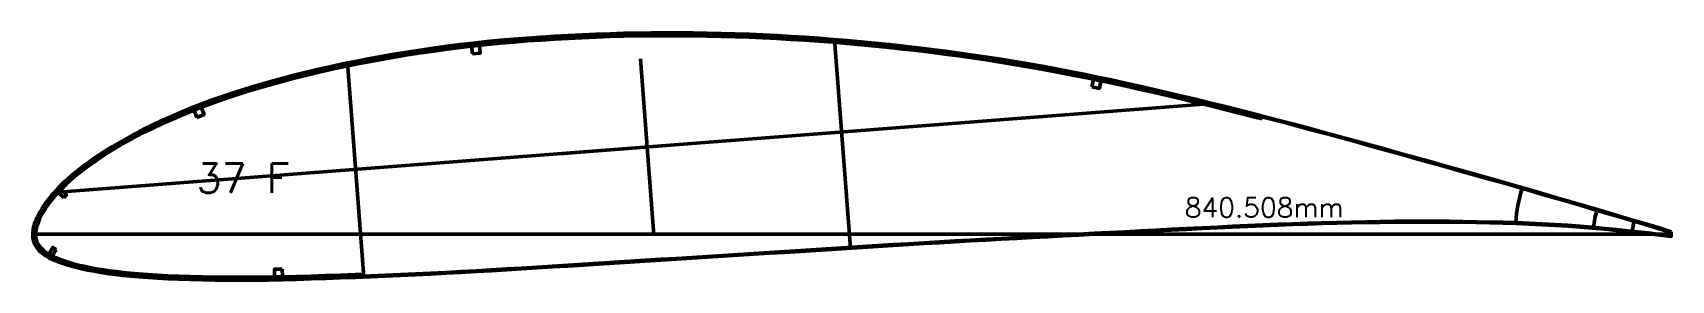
# Model space of a CAD drawing. Header units: metres. Extents: x -405 to 675, y -15418 to 133.
# Drawn here: x -315 to 525, y -7224 to -7097 of the extents above; entities that cross this region are included whole.
import ezdxf
from ezdxf.enums import TextEntityAlignment as Align

# ---------------------------------------------------------------- set-up
doc = ezdxf.new("R2010")
doc.units = ezdxf.units.M
for name, color, linetype, lineweight in [('FoilLayer', 7, 'Continuous', 50), ('RefFoilLayer', 7, 'Continuous', 50), ('StringerLayer', 7, 'Continuous', 50), ('SubLayer', 7, 'Continuous', 50), ('TextLayer', 7, 'Continuous', 50)]:
    doc.layers.add(name, color=color, linetype=linetype, lineweight=lineweight)
doc.styles.add('MSゴシック', font='romans')

msp = doc.modelspace()

# ---------------------------------------------------------------- texts
at = {"layer": 'TextLayer', "style": 'MSゴシック'}
msp.add_text('37 F', height=15, dxfattribs=at).set_placement((-231.14, -7178.79))
msp.add_text('840.508mm', height=10, dxfattribs=at).set_placement((357.22, -7194.32), align=Align.BOTTOM_RIGHT)

# ---------------------------------------------------------------- linework, layer by layer
at = {"layer": 'FoilLayer'}
msp.add_lwpolyline([(525.18, -7199.17), (522.61, -7198.35), (518.48, -7197.1), (514.01, -7195.71), (509.12, -7194.24), (503.8, -7192.66), (498.07, -7190.97), (492.01, -7189.16), (485.67, -7187.28), (479.14, -7185.36), (472.56, -7183.43), (465.92, -7181.54), (459.19, -7179.57), (452.37, -7177.57), (445.45, -7175.59), (438.41, -7173.58), (431.25, -7171.57), (423.96, -7169.52), (416.55, -7167.43), (409.06, -7165.33), (401.52, -7163.22), (393.95, -7161.1), (386.37, -7158.98), (378.8, -7156.88), (371.24, -7154.79), (363.68, -7152.71), (356.13, -7150.64), (348.61, -7148.59), (341.13, -7146.57), (333.66, -7144.58), (326.2, -7142.62), (318.76, -7140.67), (315.08, -7139.72), (314.82, -7140.74), (311.08, -7139.77), (303.68, -7137.89), (296.3, -7136.03), (288.92, -7134.21), (281.54, -7132.42), (274.17, -7130.65), (266.82, -7128.9), (259.52, -7127.19), (252.27, -7125.53), (245.07, -7123.92), (237.91, -7122.37), (230.77, -7120.86), (223.65, -7119.4), (216.54, -7118), (209.45, -7116.64), (202.36, -7115.33), (195.29, -7114.08), (188.21, -7112.88), (181.13, -7111.73), (174.03, -7110.62), (166.92, -7109.57), (159.81, -7108.56), (152.68, -7107.59), (145.55, -7106.68), (138.41, -7105.81), (131.26, -7105), (124.08, -7104.22), (116.89, -7103.5), (109.69, -7102.81), (102.48, -7102.17), (95.28, -7101.57), (88.08, -7101.02), (80.88, -7100.51), (73.7, -7100.05), (66.53, -7099.64), (59.36, -7099.28), (52.2, -7098.97), (45.05, -7098.71), (37.9, -7098.5), (30.76, -7098.34), (23.63, -7098.23), (16.5, -7098.17), (9.37, -7098.17), (2.24, -7098.21), (-4.89, -7098.31), (-12.01, -7098.45), (-19.12, -7098.65), (-26.22, -7098.89), (-33.3, -7099.19), (-40.37, -7099.54), (-47.43, -7099.94), (-54.46, -7100.39), (-61.46, -7100.89), (-68.42, -7101.44), (-75.32, -7102.05), (-82.17, -7102.71), (-89, -7103.45), (-95.82, -7104.25), (-102.63, -7105.11), (-109.41, -7106.03), (-116.17, -7107.01), (-122.91, -7108.05), (-129.61, -7109.15), (-136.28, -7110.31), (-142.9, -7111.52), (-149.48, -7112.8), (-156, -7114.14), (-162.47, -7115.54), (-168.88, -7117), (-175.23, -7118.53), (-181.53, -7120.13), (-187.78, -7121.78), (-193.94, -7123.48), (-199.99, -7125.22), (-205.91, -7127.01), (-211.7, -7128.85), (-217.36, -7130.75), (-222.91, -7132.72), (-228.33, -7134.74), (-233.63, -7136.82), (-238.79, -7138.93), (-243.8, -7141.09), (-248.64, -7143.28), (-253.32, -7145.49), (-257.8, -7147.7), (-262.08, -7149.9), (-266.12, -7152.07), (-269.93, -7154.2), (-273.5, -7156.3), (-276.83, -7158.35), (-279.95, -7160.36), (-282.84, -7162.31), (-285.53, -7164.19), (-288.02, -7166.02), (-290.32, -7167.77), (-292.44, -7169.47), (-294.39, -7171.1), (-296.19, -7172.69), (-297.85, -7174.23), (-299.39, -7175.72), (-300.81, -7177.15), (-302.12, -7178.54), (-303.33, -7179.88), (-304.45, -7181.17), (-305.48, -7182.43), (-306.43, -7183.65), (-307.31, -7184.84), (-308.12, -7185.99), (-308.86, -7187.1), (-309.54, -7188.19), (-310.16, -7189.26), (-310.74, -7190.3), (-311.26, -7191.28), (-311.71, -7192.24), (-312.12, -7193.22), (-312.49, -7194.17), (-312.82, -7195.05), (-313.08, -7195.91), (-313.29, -7196.77), (-313.45, -7197.63), (-313.57, -7198.46), (-313.65, -7199.26), (-313.69, -7200.05), (-313.68, -7200.78), (-313.63, -7201.51), (-313.51, -7202.25), (-313.33, -7202.98), (-313.08, -7203.72), (-312.77, -7204.45), (-312.39, -7205.17), (-311.94, -7205.88), (-311.42, -7206.57), (-310.83, -7207.24), (-310.17, -7207.91), (-309.44, -7208.55), (-308.64, -7209.18), (-307.78, -7209.78), (-306.86, -7210.37), (-305.86, -7210.93), (-304.78, -7211.48), (-303.63, -7212.01), (-302.39, -7212.52), (-301.07, -7213.03), (-299.66, -7213.54), (-298.16, -7214.04), (-296.57, -7214.54), (-294.87, -7215.04), (-293.06, -7215.53), (-291.11, -7216.01), (-289.02, -7216.48), (-286.76, -7216.95), (-284.33, -7217.42), (-281.7, -7217.89), (-278.87, -7218.35), (-275.81, -7218.81), (-272.49, -7219.24), (-268.89, -7219.65), (-264.98, -7220.04), (-260.72, -7220.4), (-256.13, -7220.75), (-251.19, -7221.07), (-245.92, -7221.35), (-240.32, -7221.58), (-234.39, -7221.77), (-228.16, -7221.92), (-221.68, -7222.03), (-215.03, -7222.11), (-208.24, -7222.15), (-201.35, -7222.12), (-194.33, -7222.03), (-187.16, -7221.89), (-179.86, -7221.71), (-172.46, -7221.49), (-164.97, -7221.24), (-157.38, -7220.97), (-149.72, -7220.68), (-147.15, -7220.57), (-147.11, -7221.62), (-141.98, -7221.42), (-134.28, -7221.11), (-126.58, -7220.77), (-118.87, -7220.4), (-111.12, -7220.01), (-103.33, -7219.6), (-95.53, -7219.19), (-87.74, -7218.77), (-79.96, -7218.32), (-72.17, -7217.86), (-64.34, -7217.37), (-56.47, -7216.88), (-48.59, -7216.39), (-40.69, -7215.9), (-32.78, -7215.41), (-24.85, -7214.91), (-16.9, -7214.41), (-8.94, -7213.9), (-0.99, -7213.4), (6.97, -7212.9), (14.93, -7212.41), (22.88, -7211.91), (30.83, -7211.41), (38.78, -7210.9), (46.74, -7210.39), (54.7, -7209.89), (62.65, -7209.4), (70.61, -7208.9), (78.56, -7208.39), (86.52, -7207.89), (94.47, -7207.37), (102.41, -7206.87), (110.35, -7206.36), (118.28, -7205.87), (126.21, -7205.38), (134.13, -7204.9), (142.05, -7204.43), (149.96, -7203.96), (157.86, -7203.5), (165.76, -7203.06), (173.69, -7202.63), (181.63, -7202.19), (189.57, -7201.76), (197.51, -7201.32), (205.46, -7200.87), (213.4, -7200.44), (221.34, -7200.01), (229.28, -7199.58), (237.21, -7199.16), (245.14, -7198.73), (253.05, -7198.31), (260.94, -7197.89), (268.82, -7197.49), (276.71, -7197.1), (284.6, -7196.72), (292.48, -7196.34), (300.32, -7195.97), (308.11, -7195.61), (315.84, -7195.27), (323.54, -7194.96), (331.21, -7194.66), (338.8, -7194.38), (346.32, -7194.13), (353.8, -7193.94), (361.27, -7193.78), (368.7, -7193.64), (376.08, -7193.49), (383.31, -7193.36), (390.4, -7193.32), (397.48, -7193.35), (404.55, -7193.38), (411.56, -7193.4), (418.47, -7193.48), (425.35, -7193.64), (432.22, -7193.79), (439.01, -7193.91), (445.71, -7194.08), (452.38, -7194.37), (459.09, -7194.71), (465.77, -7195.05), (472.28, -7195.42), (478.66, -7195.91), (485.01, -7196.47), (491.25, -7197.05), (497.27, -7197.62), (503.01, -7198.22), (508.44, -7198.82), (513.53, -7199.38), (518.26, -7199.93), (522.62, -7200.46), (525.32, -7200.81)], close=True, dxfattribs=at)
at = {"layer": 'RefFoilLayer'}
msp.add_lwpolyline([(525.32, -7198.74), (522.74, -7197.91), (518.61, -7196.67), (514.14, -7195.28), (509.25, -7193.8), (503.93, -7192.23), (498.2, -7190.54), (492.14, -7188.73), (485.8, -7186.85), (479.27, -7184.92), (472.68, -7183), (466.04, -7181.11), (459.31, -7179.14), (452.5, -7177.14), (445.57, -7175.15), (438.53, -7173.15), (431.38, -7171.14), (424.08, -7169.08), (416.68, -7167), (409.18, -7164.9), (401.64, -7162.78), (394.07, -7160.66), (386.49, -7158.55), (378.92, -7156.44), (371.36, -7154.35), (363.79, -7152.27), (356.25, -7150.21), (348.73, -7148.16), (341.24, -7146.14), (333.77, -7144.15), (326.31, -7142.18), (318.87, -7140.24), (311.45, -7138.32), (304.05, -7136.43), (296.66, -7134.58), (289.27, -7132.75), (281.89, -7130.96), (274.52, -7129.19), (267.16, -7127.44), (259.85, -7125.73), (252.6, -7124.07), (245.39, -7122.46), (238.22, -7120.9), (231.07, -7119.39), (223.94, -7117.93), (216.82, -7116.52), (209.72, -7115.16), (202.62, -7113.86), (195.54, -7112.6), (188.45, -7111.4), (181.36, -7110.24), (174.25, -7109.14), (167.13, -7108.08), (160.01, -7107.07), (152.87, -7106.11), (145.73, -7105.19), (138.58, -7104.32), (131.42, -7103.5), (124.23, -7102.73), (117.03, -7102), (109.82, -7101.32), (102.61, -7100.67), (95.39, -7100.07), (88.18, -7099.52), (80.98, -7099.01), (73.79, -7098.55), (66.6, -7098.14), (59.42, -7097.78), (52.25, -7097.47), (45.09, -7097.21), (37.93, -7097), (30.78, -7096.84), (23.64, -7096.73), (16.5, -7096.67), (9.36, -7096.67), (2.22, -7096.71), (-4.92, -7096.81), (-12.05, -7096.95), (-19.17, -7097.15), (-26.28, -7097.4), (-33.38, -7097.69), (-40.46, -7098.04), (-47.53, -7098.45), (-54.57, -7098.9), (-61.58, -7099.4), (-68.55, -7099.95), (-75.46, -7100.55), (-82.33, -7101.22), (-89.18, -7101.96), (-96.01, -7102.76), (-102.83, -7103.62), (-109.63, -7104.54), (-116.4, -7105.53), (-123.15, -7106.57), (-129.87, -7107.67), (-136.55, -7108.83), (-143.19, -7110.05), (-149.78, -7111.33), (-156.32, -7112.68), (-162.81, -7114.08), (-169.24, -7115.54), (-175.6, -7117.08), (-181.92, -7118.68), (-188.18, -7120.34), (-194.36, -7122.04), (-200.42, -7123.78), (-206.36, -7125.58), (-212.17, -7127.43), (-217.86, -7129.34), (-223.43, -7131.31), (-228.88, -7133.34), (-234.2, -7135.43), (-239.38, -7137.56), (-244.41, -7139.72), (-249.28, -7141.93), (-253.98, -7144.15), (-258.49, -7146.37), (-262.79, -7148.58), (-266.85, -7150.76), (-270.69, -7152.91), (-274.28, -7155.02), (-277.65, -7157.09), (-280.78, -7159.11), (-283.7, -7161.08), (-286.42, -7162.98), (-288.93, -7164.82), (-291.25, -7166.6), (-293.4, -7168.32), (-295.38, -7169.98), (-297.21, -7171.59), (-298.89, -7173.15), (-300.45, -7174.66), (-301.9, -7176.12), (-303.23, -7177.53), (-304.47, -7178.9), (-305.61, -7180.22), (-306.67, -7181.51), (-307.64, -7182.76), (-308.54, -7183.98), (-309.37, -7185.16), (-310.13, -7186.31), (-310.83, -7187.44), (-311.47, -7188.53), (-312.07, -7189.6), (-312.62, -7190.64), (-313.1, -7191.66), (-313.52, -7192.67), (-313.9, -7193.66), (-314.25, -7194.62), (-314.54, -7195.56), (-314.76, -7196.5), (-314.93, -7197.41), (-315.07, -7198.31), (-315.15, -7199.19), (-315.19, -7200.05), (-315.18, -7200.9), (-315.11, -7201.76), (-314.97, -7202.62), (-314.75, -7203.47), (-314.46, -7204.32), (-314.09, -7205.16), (-313.65, -7205.98), (-313.14, -7206.78), (-312.55, -7207.56), (-311.89, -7208.31), (-311.16, -7209.03), (-310.36, -7209.73), (-309.5, -7210.41), (-308.58, -7211.05), (-307.59, -7211.68), (-306.53, -7212.27), (-305.41, -7212.84), (-304.2, -7213.39), (-302.93, -7213.92), (-301.57, -7214.44), (-300.14, -7214.96), (-298.61, -7215.47), (-296.99, -7215.98), (-295.26, -7216.48), (-293.41, -7216.98), (-291.44, -7217.47), (-289.32, -7217.95), (-287.04, -7218.42), (-284.59, -7218.89), (-281.95, -7219.37), (-279.09, -7219.84), (-276, -7220.3), (-272.66, -7220.73), (-269.04, -7221.15), (-265.1, -7221.53), (-260.84, -7221.9), (-256.22, -7222.24), (-251.27, -7222.56), (-245.99, -7222.85), (-240.37, -7223.08), (-234.43, -7223.27), (-228.19, -7223.42), (-221.7, -7223.53), (-215.03, -7223.61), (-208.24, -7223.65), (-201.33, -7223.62), (-194.3, -7223.53), (-187.12, -7223.39), (-179.82, -7223.21), (-172.41, -7222.99), (-164.92, -7222.74), (-157.32, -7222.47), (-149.66, -7222.17), (-141.96, -7221.87), (-134.26, -7221.56), (-126.56, -7221.22), (-118.85, -7220.85), (-111.09, -7220.46), (-103.31, -7220.05), (-95.51, -7219.64), (-87.72, -7219.22), (-79.94, -7218.77), (-72.14, -7218.31), (-64.31, -7217.82), (-56.44, -7217.33), (-48.56, -7216.84), (-40.66, -7216.35), (-32.75, -7215.86), (-24.82, -7215.36), (-16.87, -7214.85), (-8.92, -7214.35), (-0.96, -7213.85), (7, -7213.35), (14.96, -7212.86), (22.91, -7212.36), (30.86, -7211.86), (38.81, -7211.35), (46.77, -7210.84), (54.72, -7210.34), (62.68, -7209.84), (70.64, -7209.35), (78.59, -7208.84), (86.55, -7208.33), (94.5, -7207.82), (102.44, -7207.31), (110.38, -7206.81), (118.3, -7206.32), (126.23, -7205.83), (134.16, -7205.35), (142.08, -7204.88), (149.98, -7204.41), (157.88, -7203.95), (165.79, -7203.51), (173.71, -7203.07), (181.65, -7202.64), (189.59, -7202.21), (197.54, -7201.77), (205.49, -7201.32), (213.42, -7200.89), (221.36, -7200.46), (229.3, -7200.03), (237.24, -7199.61), (245.16, -7199.18), (253.08, -7198.76), (260.97, -7198.34), (268.85, -7197.94), (276.73, -7197.55), (284.62, -7197.17), (292.5, -7196.79), (300.34, -7196.42), (308.13, -7196.06), (315.86, -7195.72), (323.56, -7195.41), (331.23, -7195.11), (338.82, -7194.83), (346.33, -7194.58), (353.81, -7194.39), (361.28, -7194.23), (368.71, -7194.09), (376.08, -7193.94), (383.31, -7193.81), (390.4, -7193.77), (397.48, -7193.8), (404.55, -7193.83), (411.55, -7193.85), (418.46, -7193.93), (425.34, -7194.09), (432.21, -7194.24), (439, -7194.36), (445.69, -7194.53), (452.35, -7194.82), (459.07, -7195.16), (465.75, -7195.5), (472.25, -7195.86), (478.63, -7196.36), (484.97, -7196.91), (491.2, -7197.5), (497.23, -7198.07), (502.96, -7198.66), (508.39, -7199.27), (513.48, -7199.83), (518.21, -7200.38), (522.56, -7200.91), (525.26, -7201.26)], close=True, dxfattribs=at)
at = {"layer": 'StringerLayer'}
for points in [[(-89.65, -7107.54), (-85.68, -7107.11), (-86.1, -7103.14), (-90.08, -7103.56), (-89.65, -7107.54)], [(228.05, -7124.37), (231.96, -7125.2), (232.79, -7121.28), (228.87, -7120.46), (228.05, -7124.37)], [(-231, -7140.08), (-227.27, -7138.62), (-228.73, -7134.9), (-232.46, -7136.36), (-231, -7140.08)], [(-299.28, -7181.35), (-297.9, -7179.9), (-300.81, -7177.15), (-302.18, -7178.6), (-299.28, -7181.35)], [(-303.22, -7207.83), (-304.96, -7206.85), (-306.92, -7210.33), (-305.18, -7211.32), (-303.22, -7207.83)], [(-187.23, -7217.89), (-191.22, -7217.97), (-191.14, -7221.97), (-187.15, -7221.89), (-187.23, -7217.89)]]:
    msp.add_lwpolyline(points, dxfattribs=at)
at = {"layer": 'SubLayer'}
for p, q in [((96.05, -7100.13), (104.29, -7207.2)), ((-3.48, -7110), (3.48, -7200.53)), ((-153.76, -7112.15), (-145.31, -7222)), ((290.06, -7132.95), (-304.27, -7178.68)), ((-44.92, -7158.72), (44.92, -7151.81)), ((-315.19, -7200), (525.32, -7200))]:
    msp.add_line(p, q, dxfattribs=at)
for radius, start, end in [(80, 162.95983, 175.75387), (40, 162.16629, 174.99189), (20, 160.84434, 175.63695)]:
    msp.add_arc((525.32, -7200), radius, start, end, dxfattribs=at)

msp.set_redraw_order([(e.dxf.handle, doc.entitydb.next_handle()) for e in msp.query("TEXT MTEXT ATTDEF DIMENSION ARC_DIMENSION")])  # texts and dimensions are drawn at this point

doc.saveas('drawing.dxf')
